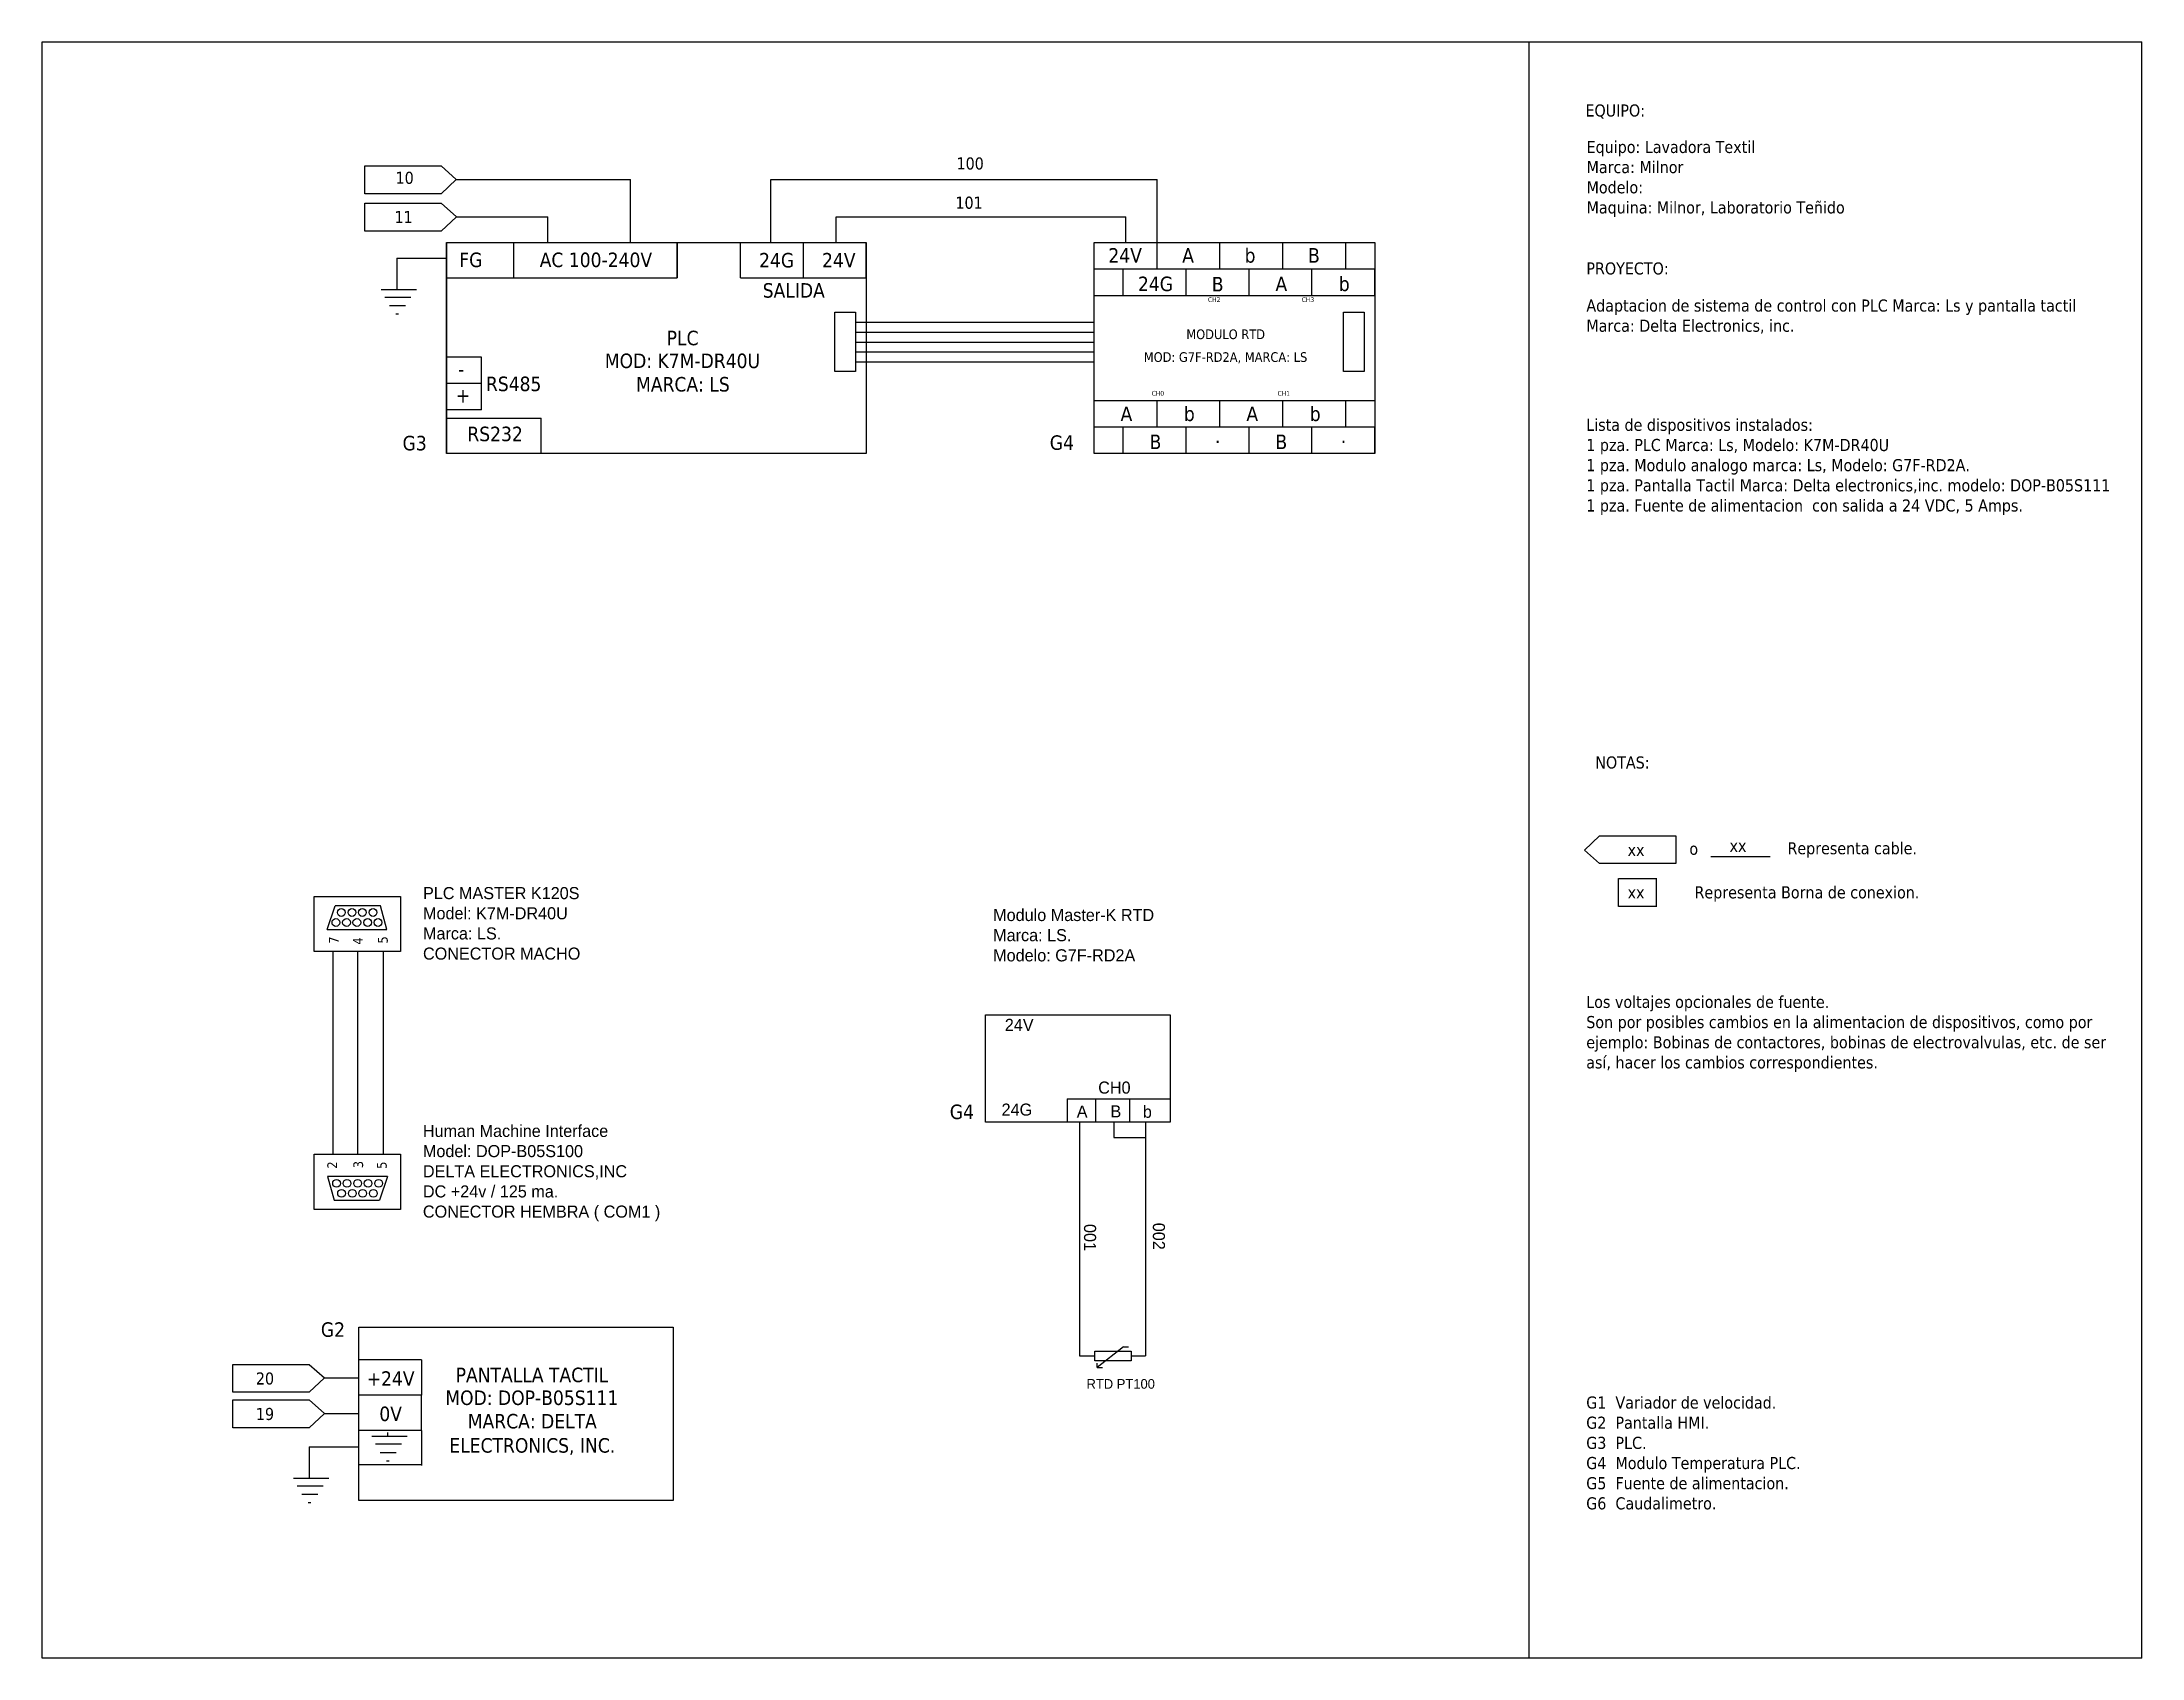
# Model space of a CAD drawing. Header units: millimetres. Extents: x 235 to 3542, y 1204 to 1708.
# Drawn here: x 235.4 to 669.2, y 1204.1 to 1538.1 of the extents above; entities that cross this region are included whole.
import ezdxf

# ---------------------------------------------------------------- set-up
doc = ezdxf.new("R2010")
doc.units = ezdxf.units.MM
doc.styles.add('Tahoma', font='tahoma.ttf')

msp = doc.modelspace()

# ---------------------------------------------------------------- texts
at = {"style": 'Tahoma'}
for s, insert, char_height, width, attachment_point in [('EQUIPO:', (554.264, 1525.235), 2.5, 57.58905, 1), ('100', (424.353, 1514.287), 2.5, 15.27778, 1), ('Equipo: Lavadora Textil\\PMarca: Milnor\\PModelo: {\\Ftxt|c0; }\\PMaquina: Milnor, Laboratorio Teñido', (554.501, 1517.695), 2.5, 107.81633, 1), ('10', (308.476, 1511.323), 2.5, 15.27778, 1), ('101', (424.122, 1506.177), 2.5, 15.27778, 1), ('11', (308.245, 1503.213), 2.5, 15.27778, 1), ('FG', (321.637, 1494.616), 3, 15.27778, 1), ('AC 100-240V', (338.246, 1494.616), 3, 25.08797, 1), ('24G', (383.566, 1494.539), 3, 15.27778, 1), ('24V', (396.566, 1494.539), 3, 15.27778, 1), ('24V', (459.18, 1495.535), 3, 15.27778, 2), ('A', (472.18, 1495.535), 3, 15.27778, 2), ('  b', (483.858, 1495.535), 3, 15.27778, 2), ('B', (498.18, 1495.535), 3, 15.27778, 2), ('PROYECTO:', (554.461, 1492.586), 2.5, 57.58905, 1), ('SALIDA', (384.309, 1488.298), 3, 15.27778, 1), ('24G', (465.443, 1489.65), 3, 15.27778, 2), ('  B', (477.174, 1489.584), 3, 15.27778, 2), ('A', (491.443, 1489.65), 3, 15.27778, 2), ('b', (504.443, 1489.65), 3, 15.27778, 2), ('CH2', (477.58, 1485.393), 1, 15.27778, 2), ('CH3', (496.942, 1485.393), 1, 15.27778, 2), ('Adaptacion de sistema de control con PLC Marca: Ls y pantalla tactil Marca: Delta Electronics, inc.', (554.456, 1484.917), 2.5, 107.81633, 1), ('PLC', (367.759, 1478.462), 3, 60.94912, 2), ('MODULO RTD', (479.948, 1478.734), 2, 60.94912, 2), ('MOD: K7M-DR40U', (367.733, 1473.746), 3, 60.94912, 2), ('MOD: G7F-RD2A, MARCA: LS', (479.922, 1474.019), 2, 60.94912, 2), ('  -', (319.134, 1472.065), 3, 15.27778, 1), ('RS485', (327.136, 1468.979), 3, 15.27778, 1), ('MARCA: LS', (367.831, 1468.897), 3, 60.94912, 2), (' +', (319.778, 1466.625), 3, 15.27778, 1), ('A', (459.441, 1462.797), 3, 15.27778, 2), ('CH0', (465.948, 1466.023), 1, 15.27778, 2), ('b', (472.441, 1462.797), 3, 15.27778, 2), ('A', (485.441, 1462.797), 3, 15.27778, 2), ('CH1', (491.948, 1466.023), 1, 15.27778, 2), ('b', (498.441, 1462.797), 3, 15.27778, 2), ('RS232', (323.302, 1458.635), 3, 15.27778, 1), ('Lista de dispositivos instalados:\\P1 pza. PLC Marca: Ls, Modelo: K7M-DR40U\\P1 pza. Modulo analogo marca: Ls, Modelo: G7F-RD2A. \\P1 pza. Pantalla Tactil Marca: Delta electronics,inc. modelo: DOP-B05S111\\P1 pza. Fuente de alimentacion  con salida a 24 VDC, 5 Amps.', (554.435, 1460.267), 2.5, 110.82344, 1), ('G3', (314.911, 1456.737), 3, 6.75811, 3), ('G4', (448.601, 1456.842), 3, 6.75811, 3), ('B', (465.443, 1456.997), 3, 15.27778, 2), ('  .', (477.174, 1458.259), 3, 15.27778, 2), ('B', (491.443, 1456.997), 3, 15.27778, 2), ('  .', (503.174, 1458.259), 3, 15.27778, 2), ('NOTAS:', (556.298, 1390.481), 2.5, 57.58905, 1), ('o', (575.735, 1372.655), 2.5, 99.3678, 1), ('Representa cable.', (595.995, 1372.759), 2.5, 99.3678, 1), ('Representa Borna de conexion.', (576.796, 1363.645), 2.5, 99.3678, 1), ('Los voltajes opcionales de fuente.\\PSon por posibles cambios en la alimentacion de dispositivos, como por ejemplo: Bobinas de contactores, bobinas de electrovalvulas, etc. de ser así, hacer los cambios correspondientes.', (554.435, 1340.998), 2.5, 110.82344, 1), ('G4', (427.948, 1318.53), 3, 6.75811, 3), ('G2', (298.035, 1273.523), 3, 6.75811, 3), ('+24V', (307.453, 1263.402), 3, 15.27778, 2), ('PANTALLA TACTIL', (336.642, 1264.152), 3, 60.94912, 2), ('MOD: DOP-B05S111', (336.616, 1259.437), 3, 60.94912, 2), ('G1  Variador de velocidad.\\PG2  Pantalla HMI.\\PG3  PLC.\\PG4  Modulo Temperatura PLC.\\PG5  Fuente de alimentacion.\\PG6  Caudalimetro.', (554.427, 1258.197), 2.5, 110.82344, 1), ('0V', (307.453, 1256.115), 3, 15.27778, 2), ('MARCA: DELTA \\PELECTRONICS, INC.', (336.714, 1254.587), 3, 70.81534, 2)]:
    msp.add_mtext(s, dxfattribs=dict(at, insert=insert, char_height=char_height, width=width, attachment_point=attachment_point))
at = {"attachment_point": 1, "style": 'Tahoma'}
for s, insert, char_height, width, rotation in [('xx', (562.973, 1372.401), 2.5, 15.27778, 0.00012), ('xx', (584.032, 1373.255), 2.5, 15.27778, 0.00012), ('xx', (562.973, 1363.617), 2.5, 15.27778, 0.00012), ('7', (294.694, 1351.77), 2, 2.33083, 90), ('4', (299.687, 1351.578), 2, 2.33083, 90), ('5', (304.851, 1351.808), 2, 2.33083, 90), ('2', (294.372, 1305.273), 2, 2.33083, 90), ('3', (299.76, 1305.374), 2, 2.33083, 90), ('5', (304.64, 1305.241), 2, 2.33083, 90), ('20', (279.62, 1263.169), 2.5, 15.27778, 0.00012), ('19', (279.62, 1255.833), 2.5, 15.27778, 0.00012)]:
    msp.add_mtext(s, dxfattribs=dict(at, insert=insert, char_height=char_height, width=width, rotation=rotation))
at = {"attachment_point": 1}
for s, insert, char_height, width in [('PLC MASTER K120S\\PModel: K7M-DR40U\\PMarca: LS.\\PCONECTOR MACHO', (314.139, 1363.483), 2.5, 60.88776), ('Modulo Master-K RTD\\PMarca: LS.\\PModelo: G7F-RD2A', (431.917, 1358.956), 2.5, 48.96628), ('24V', (434.327, 1336.244), 2.5, 7.30496), ('CH0', (453.615, 1323.284), 2.5, 6.34608), ('24G', (433.661, 1318.736), 2.5, 7.30496), ('Human Machine Interface \\PModel: DOP-B05S100\\PDELTA ELECTRONICS,INC\\PDC +24v / 125 ma.\\PCONECTOR HEMBRA ( COM1 )', (314.121, 1314.329), 2.5, 57.68093), ('A', (449.183, 1318.327), 2.5, 2.87933), ('B', (456.151, 1318.367), 2.5, 2.87933), ('b', (462.836, 1318.293), 2.5, 2.87933), ('RTD PT100', (451.209, 1261.795), 2, 17.90627)]:
    msp.add_mtext(s, dxfattribs=dict(at, insert=insert, char_height=char_height, width=width))
at = {"char_height": 2.5, "width": 15.27778, "attachment_point": 1, "rotation": 270}
for s, insert in [('001', (453.18, 1293.843)), ('002', (467.407, 1294.095))]:
    msp.add_mtext(s, dxfattribs=dict(at, insert=insert))

# ---------------------------------------------------------------- linework, layer by layer
for p, q in [((235.437, 1204.14), (235.437, 1538.14)), ((235.437, 1538.14), (669.232, 1538.14)), ((542.576, 1538.14), (542.576, 1204.14)), ((669.232, 1204.14), (669.232, 1538.14)), ((302.111, 1512.523), (317.881, 1512.523)), ((302.111, 1506.76), (302.111, 1512.523)), ((317.881, 1512.523), (321.004, 1509.716)), ((321.004, 1509.716), (317.881, 1506.76)), ((321.004, 1509.716), (357.015, 1509.716)), ((357.015, 1496.682), (357.015, 1509.716)), ((385.972, 1509.716), (465.774, 1509.732)), ((385.972, 1496.682), (385.972, 1509.716)), ((465.774, 1496.698), (465.774, 1509.732)), ((465.774, 1496.698), (465.774, 1509.732)), ((317.881, 1506.76), (302.111, 1506.76)), ((302.137, 1504.833), (317.907, 1504.833)), ((302.137, 1499.07), (302.137, 1504.833)), ((317.907, 1504.833), (321.03, 1502.026)), ((321.03, 1502.026), (317.907, 1499.07)), ((321.03, 1502.026), (339.903, 1502.026)), ((339.903, 1496.682), (339.903, 1502.026)), ((399.508, 1502.026), (459.299, 1502.026)), ((399.508, 1496.682), (399.508, 1502.026)), ((459.299, 1496.682), (459.299, 1502.026)), ((459.299, 1496.682), (459.299, 1502.026)), ((317.907, 1499.07), (302.137, 1499.07)), ((332.871, 1489.395), (332.871, 1496.682)), ((366.61, 1489.395), (366.61, 1496.682)), ((366.712, 1489.395), (366.712, 1496.682)), ((379.712, 1489.395), (379.712, 1496.682)), ((392.712, 1489.395), (392.712, 1496.682)), ((405.712, 1489.395), (405.712, 1496.682)), ((465.774, 1491.225), (465.774, 1496.698)), ((478.774, 1491.225), (478.774, 1496.698)), ((491.774, 1491.225), (491.774, 1496.698)), ((504.774, 1491.225), (504.774, 1496.698)), ((308.765, 1493.481), (308.765, 1486.992)), ((308.765, 1493.481), (318.968, 1493.481)), ((318.968, 1489.395), (366.61, 1489.395)), ((379.712, 1489.395), (405.712, 1489.395)), ((452.774, 1491.225), (510.776, 1491.225)), ((458.776, 1485.767), (458.776, 1491.225)), ((471.776, 1485.767), (471.776, 1491.225)), ((484.776, 1485.767), (484.776, 1491.225)), ((497.776, 1485.767), (497.776, 1491.225)), ((510.776, 1485.767), (510.776, 1491.225)), ((305.484, 1486.992), (312.796, 1486.992)), ((306.256, 1485.404), (311.615, 1485.404)), ((307.209, 1483.68), (310.525, 1483.68)), ((452.774, 1485.767), (510.776, 1485.767)), ((308.527, 1481.956), (309.072, 1481.956)), ((403.479, 1480.227), (452.774, 1480.227)), ((403.479, 1478.174), (452.774, 1478.174)), ((403.479, 1476.122), (452.774, 1476.122)), ((326.255, 1473.026), (318.968, 1473.026)), ((326.255, 1462.145), (326.255, 1473.026)), ((403.479, 1474.069), (452.774, 1474.069)), ((403.479, 1472.016), (452.774, 1472.016)), ((326.255, 1467.585), (318.968, 1467.585)), ((326.255, 1462.145), (318.968, 1462.145)), ((452.774, 1464.029), (510.776, 1464.029)), ((465.774, 1458.571), (465.774, 1464.029)), ((478.774, 1458.571), (478.774, 1464.045)), ((491.774, 1458.571), (491.774, 1464.045)), ((504.774, 1458.571), (504.774, 1464.045)), ((318.968, 1460.401), (338.532, 1460.401)), ((338.532, 1453.114), (338.532, 1460.401)), ((452.774, 1458.571), (510.776, 1458.571)), ((458.776, 1453.114), (458.776, 1458.571)), ((471.776, 1453.114), (471.776, 1458.571)), ((484.776, 1453.114), (484.776, 1458.571)), ((497.776, 1453.114), (497.776, 1458.571)), ((510.776, 1453.114), (510.776, 1458.571)), ((554.061, 1371.14), (557.185, 1374.096)), ((557.185, 1368.333), (554.061, 1371.14)), ((557.185, 1374.096), (572.954, 1374.096)), ((572.954, 1374.096), (572.954, 1368.333)), ((572.954, 1368.333), (557.185, 1368.333)), ((580.172, 1369.826), (592.411, 1369.826)), ((561.127, 1365.25), (569.012, 1365.25)), ((561.127, 1359.487), (561.127, 1365.25)), ((568.967, 1359.487), (568.967, 1365.25)), ((294.331, 1354.702), (295.994, 1359.608)), ((305.361, 1359.608), (295.994, 1359.608)), ((306.702, 1354.702), (305.361, 1359.608)), ((569.012, 1359.487), (561.127, 1359.487)), ((294.331, 1354.702), (306.702, 1354.702)), ((295.582, 1308.256), (295.582, 1350.136)), ((300.702, 1308.256), (300.702, 1350.136)), ((305.978, 1308.256), (305.978, 1350.136)), ((447.206, 1319.737), (468.461, 1319.737)), ((447.206, 1319.737), (447.206, 1314.899)), ((453.075, 1319.737), (453.075, 1314.899)), ((460.065, 1319.737), (460.065, 1314.899)), ((449.782, 1314.899), (449.782, 1291.437)), ((456.861, 1314.899), (456.861, 1311.727)), ((463.4, 1314.899), (463.4, 1291.437)), ((456.861, 1311.727), (463.4, 1311.727)), ((306.806, 1303.69), (294.434, 1303.69)), ((294.434, 1303.69), (295.775, 1298.784)), ((306.806, 1303.69), (305.143, 1298.784)), ((295.775, 1298.784), (305.143, 1298.784)), ((449.782, 1291.437), (449.782, 1283.597)), ((463.4, 1291.437), (463.4, 1283.597)), ((449.782, 1283.597), (449.782, 1266.62)), ((463.4, 1283.597), (463.4, 1266.62)), ((458.821, 1268.438), (453.414, 1264.18)), ((458.821, 1268.438), (459.888, 1268.438)), ((274.88, 1264.823), (290.65, 1264.823)), ((274.88, 1259.059), (274.88, 1264.823)), ((290.65, 1264.823), (293.773, 1262.015)), ((313.856, 1265.767), (300.916, 1265.767)), ((313.856, 1265.767), (313.856, 1258.48)), ((449.782, 1266.62), (452.89, 1266.62)), ((453.414, 1264.18), (453.414, 1265.108)), ((453.414, 1264.18), (454.481, 1264.18)), ((460.4, 1266.62), (463.4, 1266.62)), ((290.65, 1259.059), (274.88, 1259.059)), ((293.773, 1262.015), (290.65, 1259.059)), ((293.773, 1262.015), (300.856, 1262.015)), ((313.856, 1258.48), (300.916, 1258.48)), ((313.856, 1251.192), (313.856, 1258.48)), ((274.88, 1257.486), (290.65, 1257.486)), ((274.88, 1251.723), (274.88, 1257.486)), ((290.65, 1257.486), (293.773, 1254.679)), ((293.773, 1254.679), (290.65, 1251.723)), ((293.773, 1254.679), (300.856, 1254.679)), ((290.65, 1251.723), (274.88, 1251.723)), ((313.856, 1251.192), (300.916, 1251.192)), ((303.538, 1249.963), (310.85, 1249.963)), ((306.819, 1250.759), (306.819, 1249.963)), ((313.856, 1251.192), (313.856, 1243.905)), ((290.653, 1247.813), (290.653, 1241.324)), ((290.653, 1247.813), (300.856, 1247.813)), ((304.31, 1248.375), (309.669, 1248.375)), ((305.264, 1246.65), (308.579, 1246.65)), ((287.372, 1241.324), (294.684, 1241.324)), ((313.856, 1244.06), (300.916, 1244.06)), ((306.581, 1244.926), (307.126, 1244.926)), ((288.144, 1239.736), (293.503, 1239.736)), ((289.098, 1238.012), (292.413, 1238.012)), ((290.415, 1236.288), (290.96, 1236.288)), ((669.232, 1204.14), (235.437, 1204.14))]:
    msp.add_line(p, q)
for points in [[(318.968, 1496.682), (318.968, 1496.682), (318.968, 1453.114), (318.968, 1453.114)], [(318.968, 1496.682), (405.712, 1496.682), (405.712, 1453.114), (318.968, 1453.114)], [(452.774, 1496.682), (510.776, 1496.682), (510.776, 1453.114), (452.774, 1453.114)], [(399.219, 1482.28), (403.479, 1482.28), (403.479, 1470.016), (399.219, 1470.016)], [(504.301, 1482.28), (508.561, 1482.28), (508.561, 1470.016), (504.301, 1470.016)], [(291.646, 1361.527), (309.491, 1361.527), (309.491, 1350.136), (291.646, 1350.136)], [(430.359, 1337.106), (468.461, 1337.106), (468.461, 1314.899), (430.359, 1314.899)], [(309.491, 1296.865), (291.646, 1296.865), (291.646, 1308.256), (309.491, 1308.256)], [(300.856, 1272.522), (365.797, 1272.522), (365.797, 1236.668), (300.856, 1236.668)], [(452.89, 1267.552), (460.4, 1267.552), (460.4, 1265.575), (452.89, 1265.575)]]:
    msp.add_lwpolyline(points, close=True)
for centre in [(297.263, 1358.228), (299.457, 1358.228), (301.594, 1358.228), (303.818, 1358.228), (296.147, 1356.156), (298.341, 1356.156), (300.478, 1356.156), (302.702, 1356.156), (304.852, 1356.156), (296.285, 1302.236), (298.435, 1302.236), (300.659, 1302.236), (302.796, 1302.236), (304.99, 1302.236), (297.319, 1300.165), (299.543, 1300.165), (301.68, 1300.165), (303.874, 1300.165)]:
    msp.add_circle(centre, 0.802)

msp.set_redraw_order([(e.dxf.handle, doc.entitydb.next_handle()) for e in msp.query("TEXT MTEXT ATTDEF DIMENSION ARC_DIMENSION")])  # texts and dimensions are drawn at this point

doc.saveas('drawing.dxf')
